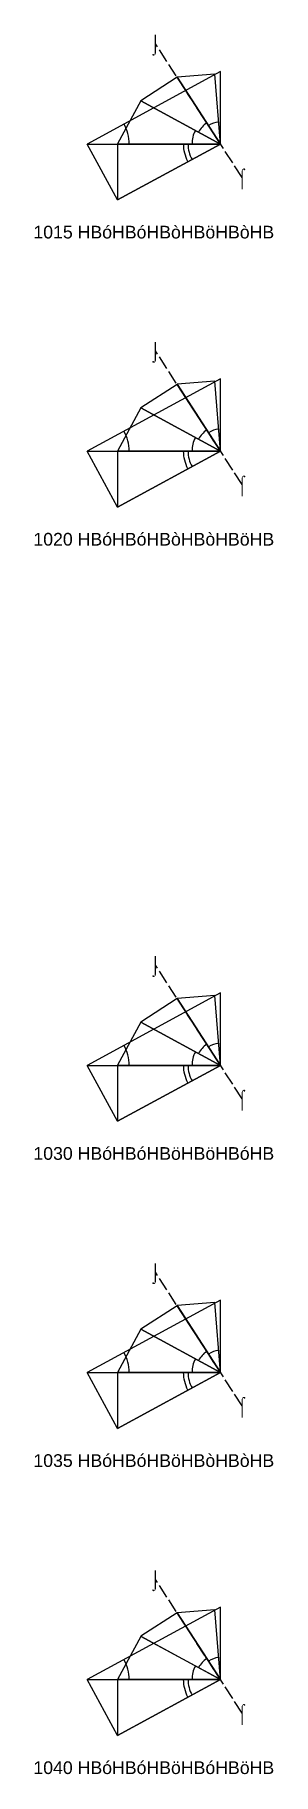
# Model space of a CAD drawing. Header units: millimetres. Extents: x 122552 to 1654769, y -10280102 to 62068.
# Drawn here: x 1183304 to 1204030, y -8533302 to -8382371 of the extents above; entities that cross this region are included whole.
import ezdxf
from ezdxf.enums import TextEntityAlignment as Align

# ---------------------------------------------------------------- set-up
doc = ezdxf.new("R2010")
doc.units = ezdxf.units.MM
doc.linetypes.add('ACAD_ISO02W100', pattern=[15, 12, -3])
for name, color, linetype in [('BASE', 170, 'Continuous'), ('HYPOTENUSE', 20, 'Continuous'), ('PERPENDICULAR', 90, 'Continuous'), ('Standard', 7, 'Continuous')]:
    doc.layers.add(name, color=color, linetype=linetype)
doc.styles.add('Arial', font='arial_0.ttf')

msp = doc.modelspace()

# ---------------------------------------------------------------- texts
at = {"style": 'Arial'}
for s, p in [('⌡', (1193790, -8383152)), ('⌠', (1201327, -8394748)), ('1015 HBóHBóHBòHBöHBòHB', (1193649, -8399493)), ('⌡', (1193790, -8409801)), ('⌠', (1201327, -8421396)), ('1020 HBóHBóHBòHBòHBöHB', (1193649, -8426142)), ('⌡', (1193790, -8463098)), ('⌠', (1201327, -8474694)), ('1030 HBóHBóHBöHBöHBóHB', (1193649, -8479439)), ('⌡', (1193790, -8489747)), ('⌠', (1201327, -8501342)), ('1035 HBóHBóHBöHBòHBòHB', (1193649, -8506088)), ('⌡', (1193790, -8516396)), ('⌠', (1201327, -8527991)), ('1040 HBóHBóHBöHBóHBöHB', (1193649, -8532736))]:
    msp.add_text(s, height=1100, dxfattribs=at).set_placement(p, align=Align.MIDDLE_CENTER)

# ---------------------------------------------------------------- blocks, each defined once
blk = doc.blocks.new('fundamental_block_GT')
at = {"color": 4}
blk.add_arc((0, -2), 277, 359.9799, 28.4254, dxfattribs=at)
at = {"layer": 'BASE'}
blk.add_line((0, 0), (879, -7), dxfattribs=at)
at = {"layer": 'HYPOTENUSE'}
blk.add_line((883, 469), (0, 0), dxfattribs=at)
at = {"layer": 'PERPENDICULAR'}
blk.add_line((879, -7), (883, 469), dxfattribs=at)

# ---------------------------------------------------------------- linework, layer by layer
at = {"linetype": 'ACAD_ISO02W100', "ltscale": 100}
for p, q in [((1201327, -8394748), (1193790, -8383152)), ((1201327, -8421396), (1193790, -8409801)), ((1201327, -8474694), (1193790, -8463098)), ((1201327, -8501342), (1193790, -8489747)), ((1201327, -8527991), (1193790, -8516396))]:
    msp.add_line(p, q, dxfattribs=at)

# ---------------------------------------------------------------- block references
for p, xscale, yscale, zscale, rotation in [((1199443, -8391849), -11.58735412275403, 11.58735412275403, 11.58735412275403, 27.99999999999958), ((1199443, -8391849), 7.867265571233751, 7.867265571233751, 7.867265571233751, 123.511667238211), ((1199443, -8391849), 6.914651890687708, 6.914651890687708, 6.914651890687708, 95.02333447641226), ((1199443, -8391849), 8.951118371073562, 8.951118371073562, 8.951118371073562, 151.9999999999985), ((1199443, -8391849), 10.184290763736, 10.184290763736, 10.184290763736, 180.4883327617911), ((1199443, -8418498), 7.867265571233751, 7.867265571233751, 7.867265571233751, 123.511667238211), ((1199443, -8418498), 6.914651890687708, 6.914651890687708, 6.914651890687708, 95.02333447641226), ((1199443, -8418498), -11.58735412275403, 11.58735412275403, 11.58735412275403, 27.99999999999958), ((1199443, -8418498), 8.951118371073562, 8.951118371073562, 8.951118371073562, 151.9999999999985), ((1199443, -8418498), 10.184290763736, 10.184290763736, 10.184290763736, 180.4883327617911), ((1199443, -8471795), 6.914651890687708, 6.914651890687708, 6.914651890687708, 95.02333447641226), ((1199443, -8471795), -11.58735412275403, 11.58735412275403, 11.58735412275403, 27.99999999999958), ((1199443, -8471795), 7.867265571233751, 7.867265571233751, 7.867265571233751, 123.511667238211), ((1199443, -8471795), 8.951118371073562, 8.951118371073562, 8.951118371073562, 151.9999999999985), ((1199443, -8471795), 10.184290763736, 10.184290763736, 10.184290763736, 180.4883327617911), ((1199443, -8498444), 7.867265571233751, 7.867265571233751, 7.867265571233751, 123.511667238211), ((1199443, -8498444), 6.914651890687708, 6.914651890687708, 6.914651890687708, 95.02333447641226), ((1199443, -8498444), -11.58735412275403, 11.58735412275403, 11.58735412275403, 27.99999999999958), ((1199443, -8498444), 8.951118371073562, 8.951118371073562, 8.951118371073562, 151.9999999999985), ((1199443, -8498444), 10.184290763736, 10.184290763736, 10.184290763736, 180.4883327617911), ((1199443, -8525092), 7.867265571233751, 7.867265571233751, 7.867265571233751, 123.511667238211), ((1199443, -8525092), 6.914651890687708, 6.914651890687708, 6.914651890687708, 95.02333447641226), ((1199443, -8525092), -11.58735412275403, 11.58735412275403, 11.58735412275403, 27.99999999999958), ((1199443, -8525092), 8.951118371073562, 8.951118371073562, 8.951118371073562, 151.9999999999985), ((1199443, -8525092), 10.184290763736, 10.184290763736, 10.184290763736, 180.4883327617911)]:
    msp.add_blockref('fundamental_block_GT', p, dxfattribs=dict(xscale=xscale, yscale=yscale, zscale=zscale, rotation=rotation))
at = {"layer": 'Standard', "xscale": 13.18371388650824, "yscale": 13.18371388650824, "zscale": 13.18371388650824, "rotation": 0.4883327617913192}
for p in [(1187855, -8391849), (1187855, -8418498), (1187855, -8471795), (1187855, -8498444), (1187855, -8525092)]:
    msp.add_blockref('fundamental_block_GT', p, dxfattribs=at)

msp.set_redraw_order([(e.dxf.handle, doc.entitydb.next_handle()) for e in msp.query("TEXT MTEXT ATTDEF DIMENSION ARC_DIMENSION")])  # texts and dimensions are drawn at this point

doc.saveas('drawing.dxf')
